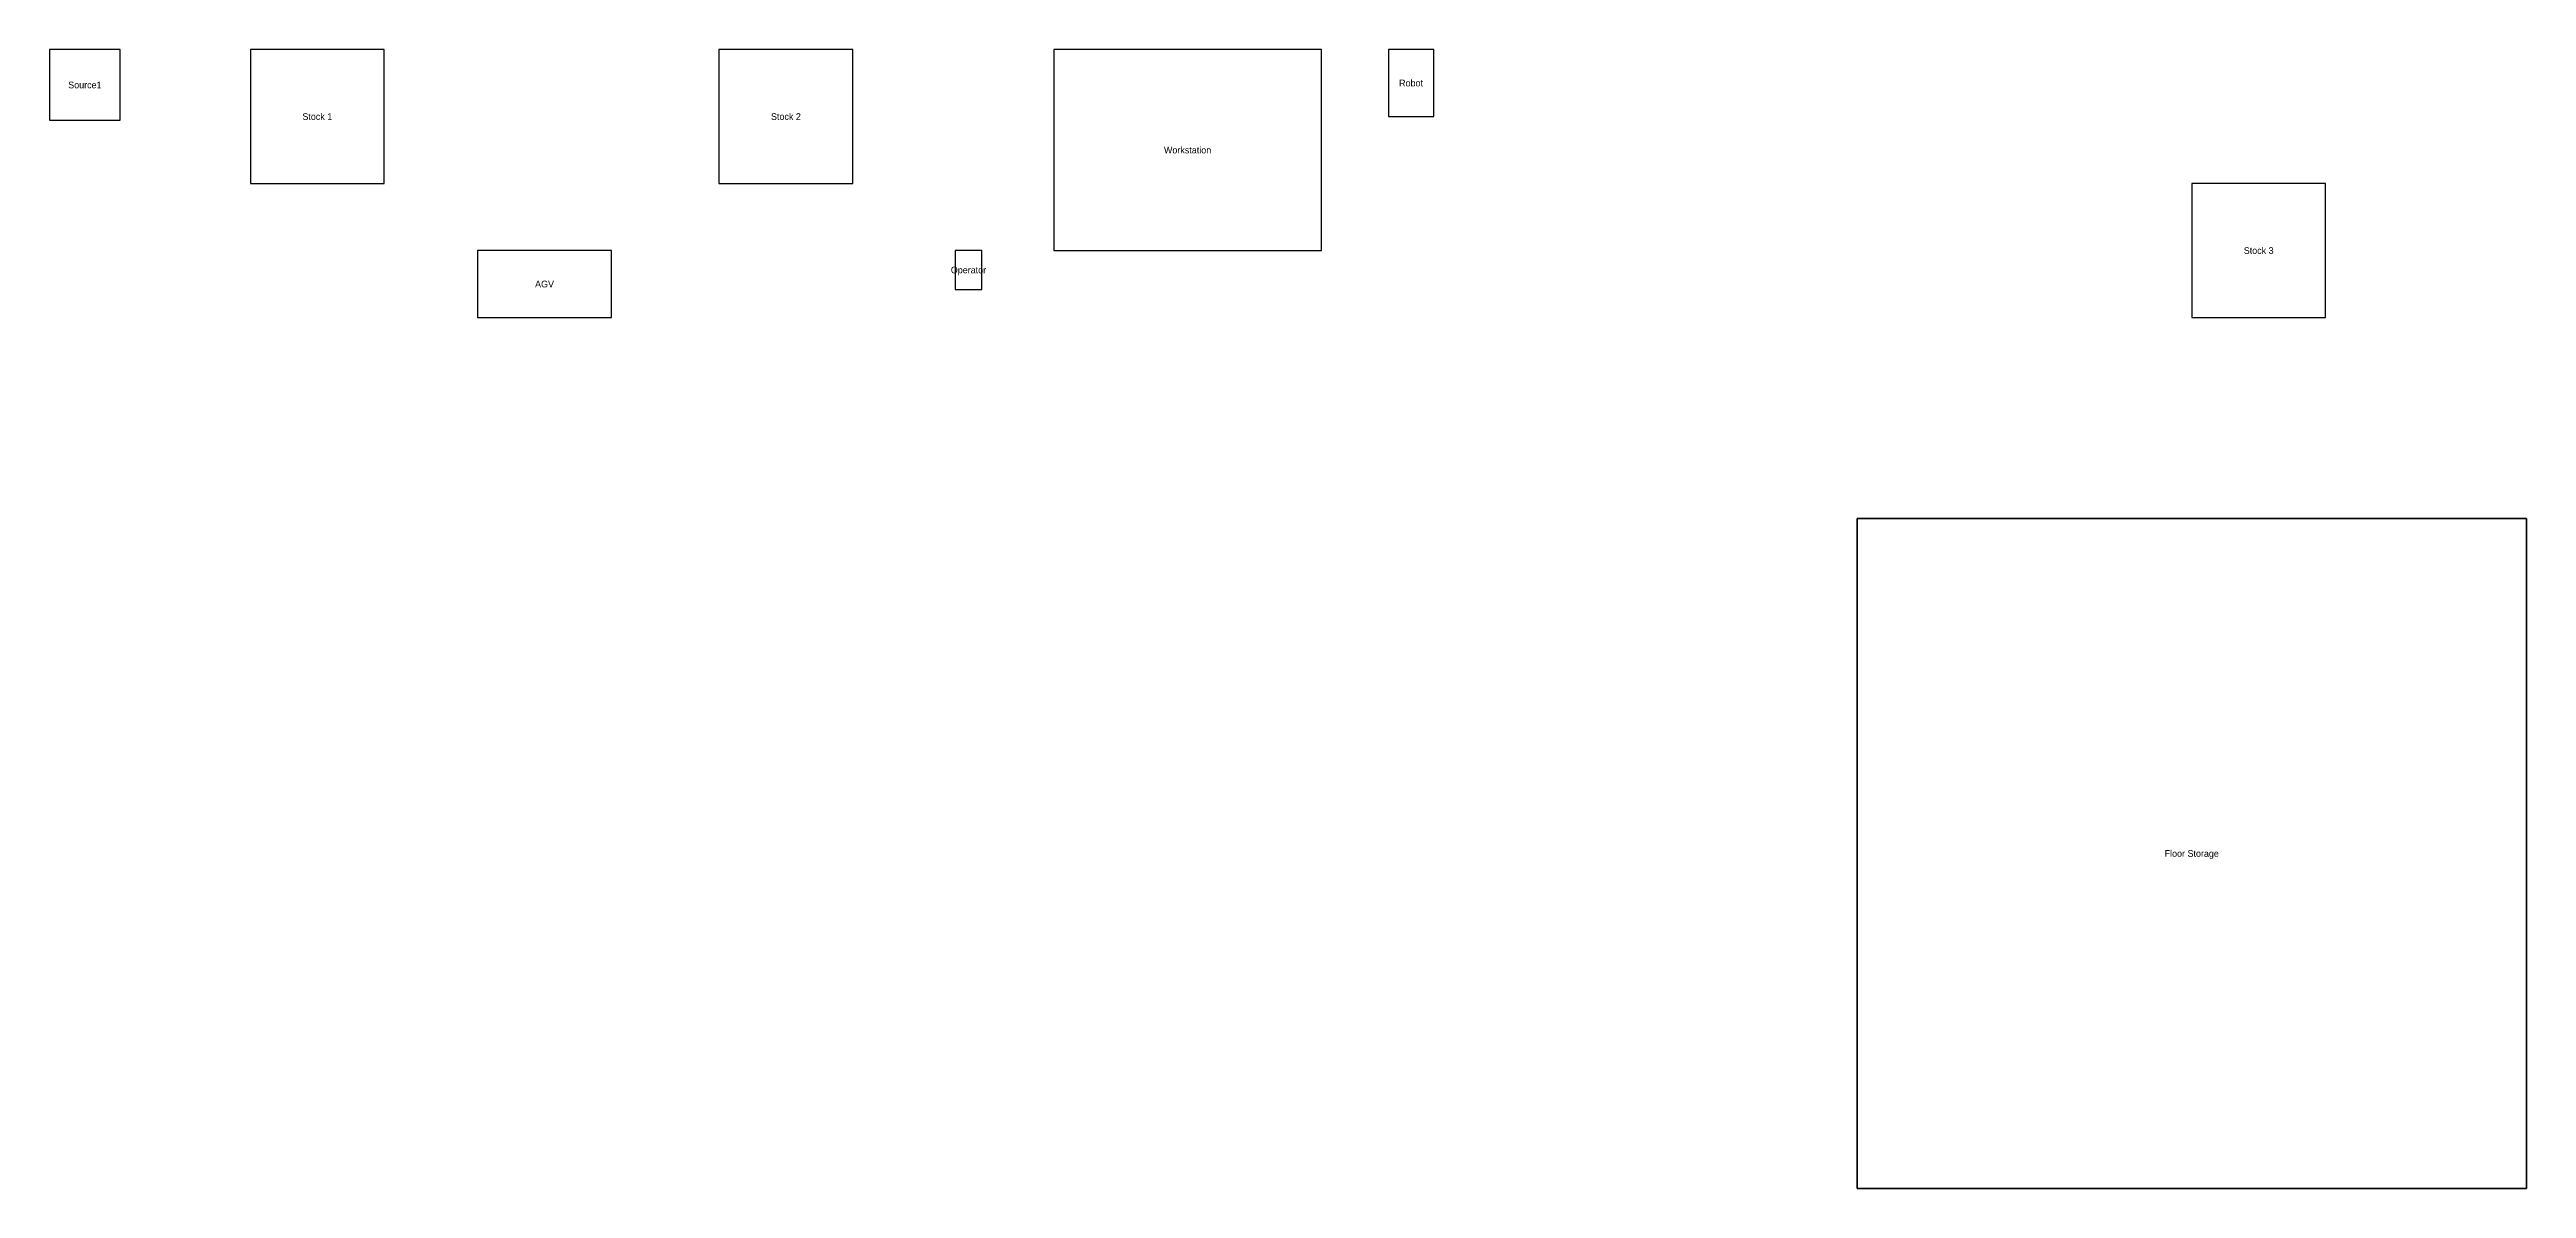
# Model space of a CAD drawing. Extents: x -27 to 16, y -14 to 14.5.
# Drawn here: x -27 to 10, y -14 to 3 of the extents above; entities that cross this region are included whole.
import ezdxf
from ezdxf.enums import TextEntityAlignment as Align

# ---------------------------------------------------------------- set-up
doc = ezdxf.new("R2010")
doc.units = 0
doc.header["$MEASUREMENT"] = 0
doc.layers.add('FRs', color=7, linetype='CONTINUOUS')
doc.layers.add('TEs', color=7, linetype='CONTINUOUS')

msp = doc.modelspace()

# ---------------------------------------------------------------- texts
at = {"layer": 'FRs', "color": 5}
for s, p in [('Source1', (-26.472, 2.472)), ('Stock 1', (-23, 2)), ('Stock 2', (-16, 2)), ('Workstation', (-10, 1.5)), ('Stock 3', (6, 0)), ('Floor Storage', (5, -9))]:
    msp.add_text(s, height=0.1, dxfattribs=at).set_placement(p, align=Align.MIDDLE_CENTER)
at = {"layer": 'TEs', "color": 1}
for s, p in [('Robot', (-6.662, 2.5)), ('Operator', (-13.273, -0.29)), ('AGV', (-19.606, -0.5))]:
    msp.add_text(s, height=0.1, dxfattribs=at).set_placement(p, align=Align.MIDDLE_CENTER)

# ---------------------------------------------------------------- linework, layer by layer
at = {"layer": 'FRs', "color": 5}
for p, q in [((-27, 3), (-27, 1.945)), ((-25.945, 3), (-27, 3)), ((-25.945, 1.945), (-25.945, 3)), ((-24, 3), (-24, 1)), ((-22, 3), (-24, 3)), ((-22, 1), (-22, 3)), ((-17, 3), (-17, 1)), ((-15, 3), (-17, 3)), ((-15, 1), (-15, 3)), ((-12, 3), (-12, 0)), ((-8, 3), (-12, 3)), ((-8, 0), (-8, 3)), ((-27, 1.945), (-25.945, 1.945)), ((-24, 1), (-22, 1)), ((-17, 1), (-15, 1)), ((5, 1), (5, -1)), ((7, 1), (5, 1)), ((7, -1), (7, 1)), ((-12, 0), (-8, 0)), ((5, -1), (7, -1)), ((0, -4), (10, -4)), ((0, -14), (0, -4)), ((0, -4), (0, -14)), ((10, -4), (0, -4)), ((10, -4), (10, -14)), ((10, -14), (10, -4)), ((10, -14), (0, -14)), ((0, -14), (10, -14))]:
    msp.add_line(p, q, dxfattribs=at)
at = {"layer": 'TEs', "color": 1}
for p, q in [((-7, 3), (-7, 2)), ((-6.324, 3), (-7, 3)), ((-6.324, 2), (-6.324, 3)), ((-7, 2), (-6.324, 2)), ((-20.606, 0), (-20.606, -1)), ((-18.606, 0), (-20.606, 0)), ((-18.606, -1), (-18.606, 0)), ((-13.473, 0), (-13.473, -0.58)), ((-13.073, 0), (-13.473, 0)), ((-13.073, -0.58), (-13.073, 0)), ((-13.473, -0.58), (-13.073, -0.58)), ((-20.606, -1), (-18.606, -1))]:
    msp.add_line(p, q, dxfattribs=at)

msp.set_redraw_order([(e.dxf.handle, doc.entitydb.next_handle()) for e in msp.query("TEXT MTEXT ATTDEF DIMENSION ARC_DIMENSION")])  # texts and dimensions are drawn at this point

doc.saveas('drawing.dxf')
